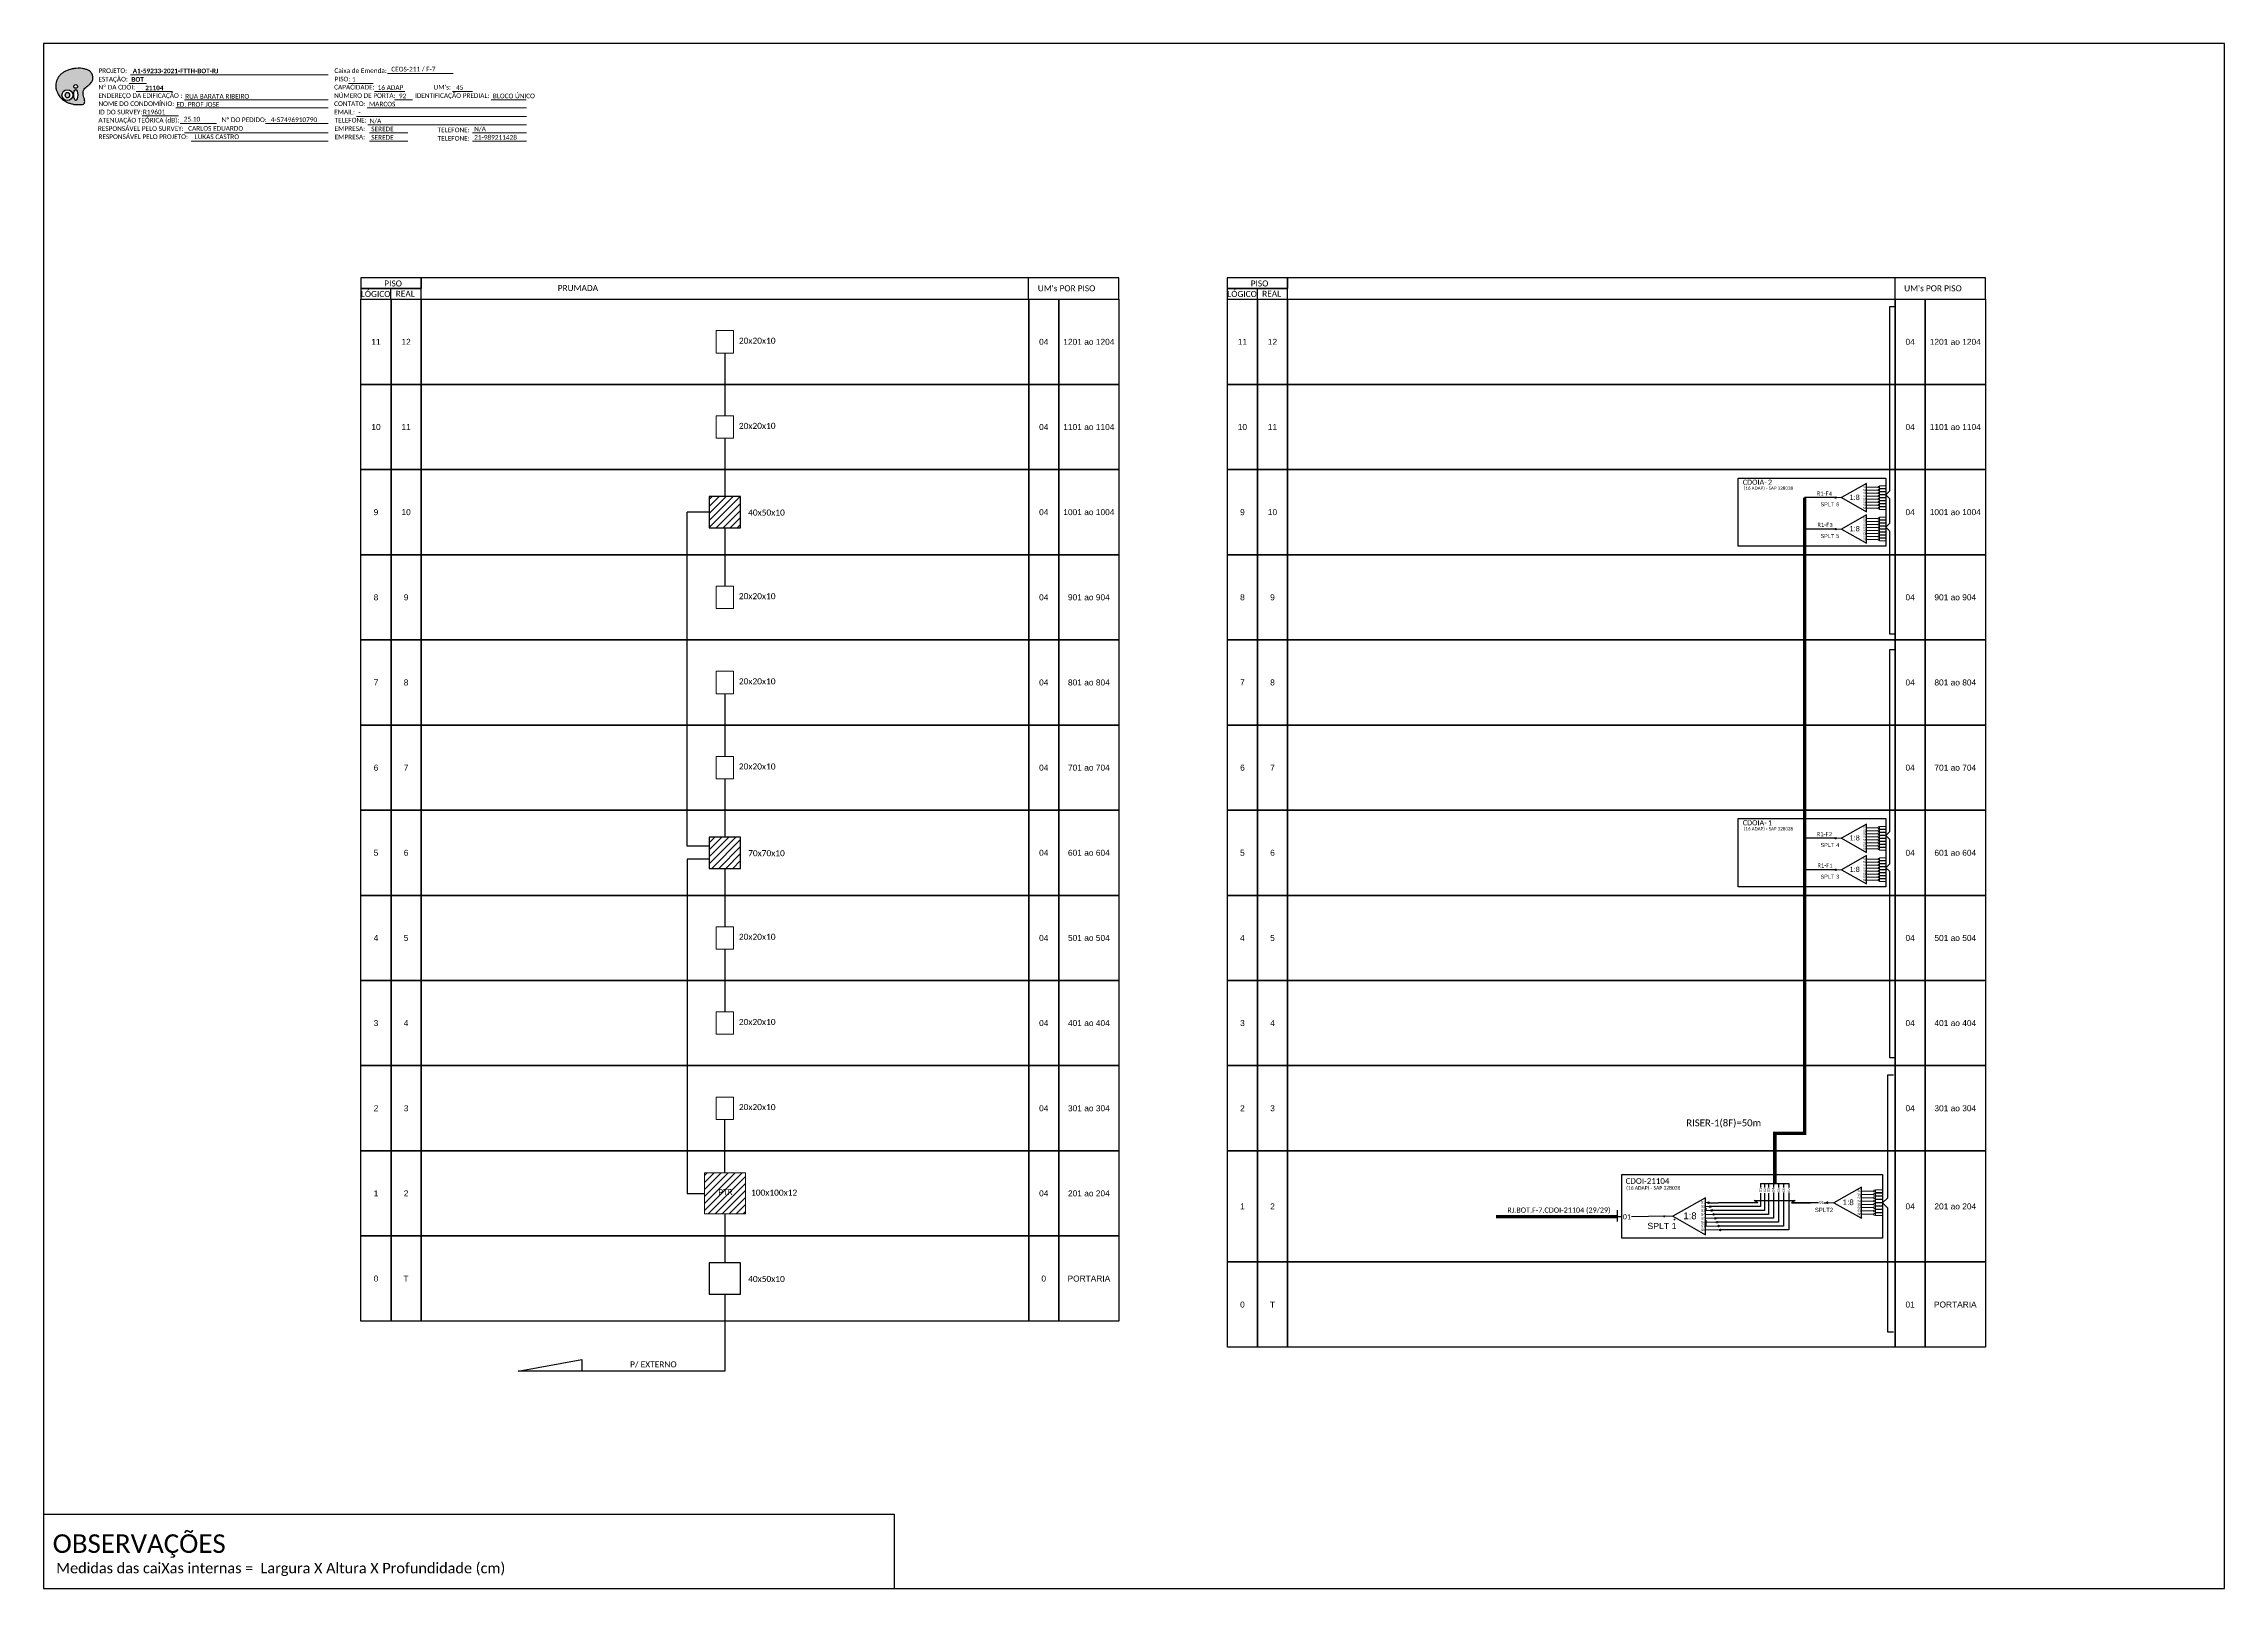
# Model space of a CAD drawing. Extents: x -89 to 2622484776, y -1852823961 to 1299.
# Drawn here: x 844 to 1682, y 705 to 1299 of the extents above; entities that cross this region are included whole.
import ezdxf
from ezdxf.enums import TextEntityAlignment as Align

# ---------------------------------------------------------------- set-up
doc = ezdxf.new("R2010")
doc.units = 0
doc.styles.add('ARIAL', font='arial.ttf')
doc.styles.get("Standard").update_dxf_attribs({"font": 'arial.ttf'})
doc.styles.add('WMF-Calibri0', font='calibri.ttf')
doc.styles.add('WMF-Calibri1', font='calibrib.ttf')
doc.linetypes.add('RESERVA', pattern='A,0.5,-0.15,["RESERVA",Standard,S=0.18,R=0,X=0,Y=-0.1],-1.3', length=1.95)

# ---------------------------------------------------------------- blocks, each defined once
blk = doc.blocks.new('SPLT_1-8_SC-APC')
at = {"color": 1, "lineweight": 0}
blk.add_lwpolyline([(-17.04, -7.55), (-19.26, -7.55)], dxfattribs=at)
at = {"color": 1}
blk.add_lwpolyline([(-7.37, -2.1), (-17.04, -7.55), (-7.37, -13), (-7.37, -2.1)], dxfattribs=at)
at = {"color": 3, "lineweight": 0}
for points in [[(-2.99, -3.51), (-7.37, -3.51)], [(-7.37, -4.66), (-2.99, -4.66)], [(-7.37, -5.82), (-2.99, -5.82)], [(-7.37, -6.97), (-2.99, -6.97)], [(-2.41, -3.02), (-2.41, -4)], [(-2.41, -3.02), (0, -3.02)], [(-2.41, -4), (0, -4)], [(-2.41, -4.17), (-2.41, -5.16)], [(-2.41, -4.17), (0, -4.17)], [(-2.41, -5.16), (0, -5.16)], [(-2.41, -5.32), (-2.41, -6.31)], [(-2.41, -5.32), (0, -5.32)], [(-2.41, -6.31), (0, -6.31)], [(-2.41, -6.48), (-2.41, -7.46)], [(-2.41, -6.48), (0, -6.48)], [(-2.41, -7.46), (0, -7.46)], [(-7.37, -8.12), (-2.99, -8.12)], [(-7.37, -9.28), (-2.99, -9.28)], [(-7.37, -10.43), (-2.99, -10.43)], [(-7.37, -11.58), (-2.99, -11.58)], [(-2.41, -7.63), (-2.41, -8.62)], [(-2.41, -7.63), (0, -7.63)], [(-2.41, -8.62), (0, -8.62)], [(-2.41, -8.78), (-2.41, -9.77)], [(-2.41, -8.78), (0, -8.78)], [(-2.41, -9.77), (0, -9.77)], [(-2.41, -9.94), (-2.41, -10.92)], [(-2.41, -9.94), (0, -9.94)], [(-2.41, -10.92), (0, -10.92)], [(-2.41, -11.09), (-2.41, -12.08)], [(-2.41, -11.09), (0, -11.09)], [(-2.41, -12.08), (0, -12.08)]]:
    blk.add_lwpolyline(points, dxfattribs=at)
for points in [[(-2.99, -3.22), (-2.41, -3.22), (-2.41, -3.8), (-2.99, -3.8)], [(-2.99, -4.38), (-2.41, -4.38), (-2.41, -4.95), (-2.99, -4.95)], [(-2.99, -5.53), (-2.41, -5.53), (-2.41, -6.1), (-2.99, -6.1)], [(-2.99, -6.68), (-2.41, -6.68), (-2.41, -7.26), (-2.99, -7.26)], [(-2.99, -7.84), (-2.41, -7.84), (-2.41, -8.41), (-2.99, -8.41)], [(-2.99, -8.99), (-2.41, -8.99), (-2.41, -9.56), (-2.99, -9.56)], [(-2.99, -10.14), (-2.41, -10.14), (-2.41, -10.72), (-2.99, -10.72)], [(-2.99, -11.3), (-2.41, -11.3), (-2.41, -11.87), (-2.99, -11.87)]]:
    blk.add_lwpolyline(points, close=True, dxfattribs=at)
at = {"color": 1, "style": 'ARIAL'}
for s, height, p in [('1:8', 2, (-13.91, -8.4)), ('S1', 0.75, (-8.74, -3.78)), ('S2', 0.75, (-8.74, -4.97)), ('S3', 0.75, (-8.74, -6.18)), ('S4', 0.75, (-8.74, -7.36)), ('S5', 0.75, (-8.74, -8.57)), ('S6', 0.75, (-8.74, -9.69)), ('S7', 0.75, (-8.74, -10.78)), ('S8', 0.75, (-8.74, -11.9))]:
    blk.add_text(s, height=height, dxfattribs=at).set_placement(p)
blk = doc.blocks.new('SPLT_1-8_DIV_DIR')
h = blk.add_hatch(color=3)
h.dxf.hatch_style = 1
edge = h.paths.add_edge_path()
edge.add_arc((12.77, 4.04), 0.242, 0, 360)
h = blk.add_hatch(color=3)
h.dxf.hatch_style = 1
edge = h.paths.add_edge_path()
edge.add_arc((13.27, 2.88), 0.242, 0, 360)
h = blk.add_hatch(color=3)
h.dxf.hatch_style = 1
edge = h.paths.add_edge_path()
edge.add_arc((13.77, 1.73), 0.242, 0, 360)
h = blk.add_hatch(color=3)
h.dxf.hatch_style = 1
edge = h.paths.add_edge_path()
edge.add_arc((14.27, 0.58), 0.242, 0, 360)
h = blk.add_hatch(color=3)
h.dxf.hatch_style = 1
edge = h.paths.add_edge_path()
edge.add_arc((14.77, -0.58), 0.242, 0, 360)
h = blk.add_hatch(color=3)
h.dxf.hatch_style = 1
edge = h.paths.add_edge_path()
edge.add_arc((15.27, -1.73), 0.242, 0, 360)
h = blk.add_hatch(color=3)
h.dxf.hatch_style = 1
edge = h.paths.add_edge_path()
edge.add_arc((15.77, -2.88), 0.242, 0, 360)
h = blk.add_hatch(color=3)
h.dxf.hatch_style = 1
edge = h.paths.add_edge_path()
edge.add_arc((16.27, -4.04), 0.242, 0, 360)
at = {"color": 1, "lineweight": 0}
blk.add_lwpolyline([(2.22, 0), (0, 0)], dxfattribs=at)
at = {"color": 1}
blk.add_lwpolyline([(11.89, 5.45), (2.22, 0), (11.89, -5.45), (11.89, 5.45)], dxfattribs=at)
at = {"color": 7, "lineweight": 0}
for points in [[(12.77, 4.04), (11.89, 4.04)], [(11.89, 2.88), (13.27, 2.88)], [(11.89, 1.73), (13.77, 1.73)], [(11.89, 0.58), (14.27, 0.58)], [(11.89, -0.58), (14.77, -0.58)], [(11.89, -1.73), (15.27, -1.73)], [(11.89, -2.88), (15.77, -2.88)], [(11.89, -4.04), (16.27, -4.04)]]:
    blk.add_lwpolyline(points, dxfattribs=at)
at = {"color": 3}
for centre in [(12.77, 4.04), (13.27, 2.88), (13.77, 1.73), (14.27, 0.58), (14.77, -0.58), (15.27, -1.73), (15.77, -2.88), (16.27, -4.04)]:
    blk.add_circle(centre, 0.242, dxfattribs=at)
at = {"color": 1, "style": 'ARIAL'}
for s, height, p in [('1:8', 2, (5.35, -0.85)), ('S1', 0.75, (10.52, 3.77)), ('S2', 0.75, (10.52, 2.58)), ('S3', 0.75, (10.52, 1.37)), ('S4', 0.75, (10.52, 0.19)), ('S5', 0.75, (10.52, -1.02)), ('S6', 0.75, (10.52, -2.14)), ('S7', 0.75, (10.52, -3.24)), ('S8', 0.75, (10.52, -4.36))]:
    blk.add_text(s, height=height, dxfattribs=at).set_placement(p)
blk = doc.blocks.new('OI')
h = blk.add_hatch(color=40)
edge = h.paths.add_edge_path()
edge.add_spline(control_points=[(4.35, -0.67), (3.92, -0.99), (3.26, -1.5), (2.81, -2.59), (2.9, -3.5), (3.06, -4.27), (3.31, -4.85), (3.37, -5.39), (3.4, -5.88), (3.2, -6.4), (2.54, -6.61), (1.65, -6.63), (0.55, -6.67), (-0.56, -6.42), (-1.61, -6.14), (-2.77, -5.61), (-3.92, -4.77), (-4.89, -3.7), (-5.34, -2.65), (-5.6, -1.94), (-5.85, -0.96), (-5.71, 0.47), (-5.1, 2.02), (-4.14, 3.02), (-3.3, 3.61), (-2.37, 4.16), (-1.36, 4.44), (-0.56, 4.7), (0.79, 4.85), (2.24, 4.97), (3.79, 4.57), (4.67, 4.21), (5.44, 3.65), (5.76, 2.99), (6.03, 2.21), (6.01, 1.46), (5.72, 0.64), (5.31, 0.08), (4.88, -0.38), (4.51, -0.55), (4.35, -0.67)], knot_values=[0, 0, 0, 0, 1.60434, 2.417191, 3.427595, 4.282808, 4.776746, 5.304182, 5.888771, 6.258406, 6.858137, 7.79129, 8.986195, 10.124242, 11.187857, 12.242908, 13.953784, 15.414161, 16.515391, 17.349188, 17.675853, 19.552021, 21.515531, 22.568638, 23.63245, 24.621084, 25.782718, 26.745347, 27.142653, 29.870543, 31.004649, 31.921532, 32.709589, 33.801391, 34.042471, 35.192333, 35.971461, 36.628871, 37.254359, 37.836911, 37.836911, 37.836911, 37.836911], degree=3, periodic=0)
h.paths.add_polyline_path([(1.13, -0.87, -1), (-0.04, -0.87, -1)], flags=16)
edge = h.paths.add_edge_path(flags=16)
edge.add_ellipse((0.56, -3.59), major_axis=(-0.02, 1.71), ratio=0.361305, start_angle=0, end_angle=360)
h.paths.add_polyline_path([(-0.36, -3.62, -1), (-3.8, -3.62, -1)], flags=16)
edge = h.paths.add_edge_path(flags=0)
edge.add_ellipse((-2.08, -3.62), major_axis=(0, 0.885), ratio=0.758294, start_angle=0, end_angle=360)
at = {"color": 40}
for centre, radius in [((-2.08, -3.62), 1.72), ((0.54, -0.87), 0.587)]:
    blk.add_circle(centre, radius, dxfattribs=at)
blk.add_ellipse((-2.08, -3.62), major_axis=(0, 0.885), ratio=0.758294, start_param=-3.141592653589792, end_param=3.141592653589792, dxfattribs=at)
blk.add_ellipse((0.56, -3.59), major_axis=(-0.02, 1.71), ratio=0.361305, dxfattribs=at)
at = {"color": 40, "start_tangent": (-0.800898, -0.598801), "end_tangent": (-0.800898, -0.598801)}
blk.add_spline([(4.35, -0.67), (3.2, -1.78), (2.9, -2.54), (2.92, -3.55), (3.12, -4.38), (3.28, -4.85), (3.37, -5.37), (3.35, -5.95), (3.2, -6.29), (2.66, -6.55), (1.73, -6.63), (0.54, -6.62), (-0.58, -6.41), (-1.6, -6.11), (-2.56, -5.67), (-3.95, -4.67), (-4.89, -3.56), (-5.37, -2.56), (-5.64, -1.78), (-5.72, -1.46), (-5.63, 0.42), (-4.84, 2.22), (-4.13, 2.99), (-3.27, 3.62), (-2.4, 4.09), (-1.3, 4.47), (-0.37, 4.72), (0.02, 4.77), (2.75, 4.8), (3.85, 4.53), (4.69, 4.16), (5.31, 3.68), (5.85, 2.73), (5.93, 2.5), (5.94, 1.35), (5.67, 0.62), (5.29, 0.08), (4.84, -0.36), (4.35, -0.67)], degree=3, dxfattribs=at)
blk = doc.blocks.new('CARIMBO')
at = {"color": 7, "lineweight": 0}
for points in [[(134.48, -16.3), (159.61, -16.3)], [(35.15, -20.06), (41.7, -20.06)], [(35.66, -16.79), (111.64, -16.79)], [(37.81, -23.14), (51.75, -23.14)], [(119.43, -20.02), (128.92, -20.02)], [(129.48, -23.14), (141.1, -23.14)], [(159.42, -23.14), (167.09, -23.14)], [(40.13, -32.55), (54.07, -32.55)], [(52.97, -29.48), (111.64, -29.48)], [(56.38, -26.37), (111.64, -26.37)], [(122.56, -32.72), (187.83, -32.72)], [(126.6, -29.48), (187.83, -29.48)], [(137.07, -26.37), (144.01, -26.37)], [(174.24, -26.37), (187.8, -26.37)], [(54.67, -35.52), (68.61, -35.52)], [(56.38, -39.07), (111.64, -39.07)], [(126.84, -35.96), (187.83, -35.96)], [(127.45, -39.07), (142.25, -39.07)], [(167.06, -39.07), (187.83, -39.07)], [(58.87, -42.31), (111.64, -42.31)], [(127.45, -42.31), (142.25, -42.31)], [(167.06, -42.31), (187.83, -42.31)]]:
    blk.add_lwpolyline(points, dxfattribs=at)
at = {"color": 7, "xscale": 1.213923925163967, "yscale": 1.213923925163967, "zscale": 1.213923925163967, "rotation": 0.1532896023949059}
blk.add_blockref('OI', (13.86, -20.16), dxfattribs=at)
at = {"color": 7, "lineweight": 0, "style": 'WMF-Calibri0'}
for s, height, p in [('PROJETO:', 1.793, (23.26, -16.04)), ('Caixa de Emenda:', 1.7927, (114.02, -16.04)), ('ESTAÇÃO:', 1.793, (23.26, -19.32)), ('ENDEREÇO DA EDIFICAÇÃO :', 1.7927, (23.26, -25.63)), ('Nº DA CDOI:', 1.7927, (23.26, -22.39)), ('CAPACIDADE:', 1.7927, (113.91, -22.39)), ('NÚMERO DE PORTA:', 1.7927, (113.91, -25.63)), ('PISO:', 1.793, (114.09, -19.28)), ('IDENTIFICAÇÃO PREDIAL:', 1.7927, (144.99, -25.63)), ("UM's:", 1.793, (152.15, -22.39)), ('ATENUAÇÃO TEÓRICA (dB):', 1.7927, (23.26, -35.09)), ('NOME DO CONDOMÍNIO:', 1.7927, (23.26, -28.74)), ('ID DO SURVEY:', 1.7927, (23.26, -31.97)), ('CONTATO:', 1.793, (113.91, -28.74)), ('EMAIL:', 1.793, (113.91, -31.97)), ('TELEFONE:', 1.793, (114.09, -35.09)), ('RESPONSÁVEL PELO SURVEY:', 1.7927, (23.02, -38.32)), ('RESPONSÁVEL PELO PROJETO:', 1.7927, (23.26, -41.44)), ('EMPRESA:', 1.793, (114.09, -38.32)), ('EMPRESA:', 1.793, (114.09, -41.56)), ('TELEFONE:', 1.793, (153.7, -38.83)), ('TELEFONE:', 1.793, (153.7, -42.06))]:
    blk.add_text(s, height=height, dxfattribs=at).set_placement(p)
at = {"color": 7, "lineweight": 0, "flags": 8}
for tag, p, style in [('PROJ', (36.46, -16.13), 'WMF-Calibri1'), ('CEOS-XX', (135.87, -15.46), 'WMF-Calibri0'), ('EST', (35.94, -19.41), 'WMF-Calibri1'), ('LOGRADOURO', (56.65, -25.91), 'WMF-Calibri0'), ('PISO_PTR', (120.78, -19.42), 'WMF-Calibri0'), ('CAPAC.', (130.66, -22.52), 'WMF-Calibri0'), ('N°', (138.85, -25.77), 'WMF-Calibri0'), ("UC'S", (160.78, -22.54), 'WMF-Calibri0'), ('N°PREDIO', (174.94, -25.77), 'WMF-Calibri0'), ('_ID_', (40.39, -31.94), 'WMF-Calibri0'), ('NOME_DO_COND.', (53.23, -29.02), 'WMF-Calibri0'), ('O_POTEN', (56.06, -34.68), 'WMF-Calibri0'), ('EMAIL', (123.26, -32.12), 'WMF-Calibri0'), ('NOME_DO_CONTATO', (127.3, -28.89), 'WMF-Calibri0'), ('RES_SURVEY', (57.78, -38.23), 'WMF-Calibri0'), ('RES_PROJ', (60.27, -41.47), 'WMF-Calibri0'), ('TELEFONE', (127.55, -35.36), 'WMF-Calibri0'), ('EMP_RESP_SURVEY', (128.16, -38.47), 'WMF-Calibri0'), ('EMP_RESP_PROJ', (128.16, -41.71), 'WMF-Calibri0'), ('CONT_RESP_SURVEY', (167.76, -38.47), 'WMF-Calibri0'), ('CONT_RESP_PROJ', (167.76, -41.71), 'WMF-Calibri0')]:
    blk.add_attdef(tag, p, '', height=1.79, dxfattribs=dict(at, style=style))
at = {"color": 7, "lineweight": 0, "style": 'WMF-Calibri1', "flags": 8}
blk.add_attdef("N° CDO'S", text='', height=1.79, dxfattribs=at).set_placement((44.78, -22.68), align=Align.CENTER)

msp = doc.modelspace()

# ---------------------------------------------------------------- hatches: boundary and pattern name
h = msp.add_hatch()
h.set_pattern_fill('ANSI31', color=1, scale=0.6)
h.paths.add_polyline_path([(1099.47, 1112.86), (1111.47, 1112.86), (1111.47, 1124.86), (1099.47, 1124.86)])
h = msp.add_hatch(color=3)
h.dxf.hatch_style = 1
edge = h.paths.add_edge_path()
edge.add_arc((1532.61, 1124.45), 0.256, 0, 360)
h = msp.add_hatch(color=3)
h.dxf.hatch_style = 1
edge = h.paths.add_edge_path()
edge.add_arc((1532.61, 1112.35), 0.256, 0, 360)
h = msp.add_hatch()
h.set_pattern_fill('ANSI31', color=1, scale=0.6)
h.paths.add_polyline_path([(1099.47, 981.88), (1111.47, 981.88), (1111.47, 993.88), (1099.47, 993.88)])
h = msp.add_hatch(color=3)
h.dxf.hatch_style = 1
edge = h.paths.add_edge_path()
edge.add_arc((1532.61, 993.47), 0.256, 0, 360)
h = msp.add_hatch(color=3)
h.dxf.hatch_style = 1
edge = h.paths.add_edge_path()
edge.add_arc((1532.61, 981.38), 0.256, 0, 360)
h = msp.add_hatch()
h.set_pattern_fill('ANSI31', color=1, scale=0.6)
h.set_pattern_definition([(45, (275.6512, 3536.0693), (-1.3470384, 1.3470384), [])])
h.paths.add_polyline_path([(1113.38, 864.81), (1097.57, 864.81), (1097.57, 849.01), (1113.38, 849.01)])
h.paths.add_polyline_path([(1102.31, 855.64), (1109.11, 855.64), (1109.11, 859.11), (1102.31, 859.11)], flags=24)
h = msp.add_hatch(color=3)
h.dxf.hatch_style = 1
edge = h.paths.add_edge_path()
edge.add_arc((1466.69, 848.07), 0.41, 0, 360)
h = msp.add_hatch(color=3)
h.dxf.hatch_style = 1
edge = h.paths.add_edge_path()
edge.add_arc((1529.41, 853.33), 0.282, 0, 360)

# ---------------------------------------------------------------- linework, layer by layer
at = {"color": 3}
msp.add_line((1483.7, 853.33), (1487.44, 853.33), dxfattribs=at)
at = {"color": 3, "ltscale": 0.5}
for p, q in [((1105.47, 818.17), (1105.47, 788.5)), ((1105.47, 788.5), (1026, 788.5))]:
    msp.add_line(p, q, dxfattribs=at)
for points in [[(843.5, 705.02), (1682.06, 705.02), (1682.06, 1299.02), (843.5, 1299.02), (843.5, 705.02)], [(988.63, 1200.72), (1257, 1200.72), (1257, 1208.94), (988.63, 1208.94), (988.63, 1208.94), (988.63, 1204.83)], [(1222.25, 1200.72), (1222.25, 1208.94)], [(1321.79, 1200.72), (1590.16, 1200.72), (1590.16, 1208.94), (1321.79, 1208.94), (1321.79, 1208.94), (1321.79, 1204.83)], [(1555.41, 1200.72), (1555.41, 1208.94)], [(977.06, 1200.72), (977.06, 1204.83)], [(1310.22, 1200.72), (1310.22, 1204.83)], [(1482.62, 851.27), (1482.62, 850.37)]]:
    msp.add_lwpolyline(points)
at = {"color": 7, "lineweight": 0}
msp.add_lwpolyline([(928.81, 1268.26), (952.96, 1268.26)], dxfattribs=at)
for points in [[(965.49, 1204.83), (988.63, 1204.83), (988.63, 1208.94), (965.49, 1208.94)], [(1298.64, 1204.83), (1321.79, 1204.83), (1321.79, 1208.94), (1298.64, 1208.94)], [(965.49, 1200.72), (988.63, 1200.72), (988.63, 1204.83), (965.49, 1204.83)], [(965.52, 1200.72), (977.09, 1200.72), (977.09, 1167.97), (965.52, 1167.97)], [(977.09, 1200.72), (988.67, 1200.72), (988.67, 1167.97), (977.09, 1167.97)], [(988.67, 1200.72), (1222.28, 1200.72), (1222.28, 1167.97), (988.67, 1167.97)], [(1222.28, 1200.72), (1233.85, 1200.72), (1233.85, 1167.97), (1222.28, 1167.97)], [(1233.85, 1200.72), (1257, 1200.72), (1257, 1167.97), (1233.85, 1167.97)], [(1298.64, 1200.72), (1321.79, 1200.72), (1321.79, 1204.83), (1298.64, 1204.83)], [(1298.68, 1200.72), (1310.25, 1200.72), (1310.25, 1167.97), (1298.68, 1167.97)], [(1310.25, 1200.72), (1321.83, 1200.72), (1321.83, 1167.97), (1310.25, 1167.97)], [(1321.83, 1200.72), (1555.44, 1200.72), (1555.44, 1167.97), (1321.83, 1167.97)], [(1555.44, 1200.72), (1567.01, 1200.72), (1567.01, 1167.97), (1555.44, 1167.97)], [(1567.01, 1200.72), (1590.16, 1200.72), (1590.16, 1167.97), (1567.01, 1167.97)], [(965.52, 1167.97), (977.09, 1167.97), (977.09, 1135.23), (965.52, 1135.23)], [(977.09, 1167.97), (988.67, 1167.97), (988.67, 1135.23), (977.09, 1135.23)], [(988.67, 1167.97), (1222.28, 1167.97), (1222.28, 1135.23), (988.67, 1135.23)], [(1222.28, 1167.97), (1233.85, 1167.97), (1233.85, 1135.23), (1222.28, 1135.23)], [(1233.85, 1167.97), (1257, 1167.97), (1257, 1135.23), (1233.85, 1135.23)], [(1298.68, 1167.97), (1310.25, 1167.97), (1310.25, 1135.23), (1298.68, 1135.23)], [(1310.25, 1167.97), (1321.83, 1167.97), (1321.83, 1135.23), (1310.25, 1135.23)], [(1321.83, 1167.97), (1555.44, 1167.97), (1555.44, 1135.23), (1321.83, 1135.23)], [(1555.44, 1167.97), (1567.01, 1167.97), (1567.01, 1135.23), (1555.44, 1135.23)], [(1567.01, 1167.97), (1590.16, 1167.97), (1590.16, 1135.23), (1567.01, 1135.23)], [(965.52, 1135.23), (977.09, 1135.23), (977.09, 1102.49), (965.52, 1102.49)], [(977.09, 1135.23), (988.67, 1135.23), (988.67, 1102.49), (977.09, 1102.49)], [(988.67, 1135.23), (1222.28, 1135.23), (1222.28, 1102.49), (988.67, 1102.49)], [(1222.28, 1135.23), (1233.85, 1135.23), (1233.85, 1102.49), (1222.28, 1102.49)], [(1233.85, 1135.23), (1257, 1135.23), (1257, 1102.49), (1233.85, 1102.49)], [(1298.68, 1135.23), (1310.25, 1135.23), (1310.25, 1102.49), (1298.68, 1102.49)], [(1310.25, 1135.23), (1321.83, 1135.23), (1321.83, 1102.49), (1310.25, 1102.49)], [(1321.83, 1135.23), (1555.44, 1135.23), (1555.44, 1102.49), (1321.83, 1102.49)], [(1555.44, 1135.23), (1567.01, 1135.23), (1567.01, 1102.49), (1555.44, 1102.49)], [(1567.01, 1135.23), (1590.16, 1135.23), (1590.16, 1102.49), (1567.01, 1102.49)], [(965.52, 1102.49), (977.09, 1102.49), (977.09, 1069.74), (965.52, 1069.74)], [(977.09, 1102.49), (988.67, 1102.49), (988.67, 1069.74), (977.09, 1069.74)], [(988.67, 1102.49), (1222.28, 1102.49), (1222.28, 1069.74), (988.67, 1069.74)], [(1222.28, 1102.49), (1233.85, 1102.49), (1233.85, 1069.74), (1222.28, 1069.74)], [(1233.85, 1102.49), (1257, 1102.49), (1257, 1069.74), (1233.85, 1069.74)], [(1298.68, 1102.49), (1310.25, 1102.49), (1310.25, 1069.74), (1298.68, 1069.74)], [(1310.25, 1102.49), (1321.83, 1102.49), (1321.83, 1069.74), (1310.25, 1069.74)], [(1321.83, 1102.49), (1555.44, 1102.49), (1555.44, 1069.74), (1321.83, 1069.74)], [(1555.44, 1102.49), (1567.01, 1102.49), (1567.01, 1069.74), (1555.44, 1069.74)], [(1567.01, 1102.49), (1590.16, 1102.49), (1590.16, 1069.74), (1567.01, 1069.74)], [(965.52, 1069.74), (977.09, 1069.74), (977.09, 1037), (965.52, 1037)], [(977.09, 1069.74), (988.67, 1069.74), (988.67, 1037), (977.09, 1037)], [(988.67, 1069.74), (1222.28, 1069.74), (1222.28, 1037), (988.67, 1037)], [(1222.28, 1069.74), (1233.85, 1069.74), (1233.85, 1037), (1222.28, 1037)], [(1233.85, 1069.74), (1257, 1069.74), (1257, 1037), (1233.85, 1037)], [(1298.68, 1069.74), (1310.25, 1069.74), (1310.25, 1037), (1298.68, 1037)], [(1310.25, 1069.74), (1321.83, 1069.74), (1321.83, 1037), (1310.25, 1037)], [(1321.83, 1069.74), (1555.44, 1069.74), (1555.44, 1037), (1321.83, 1037)], [(1555.44, 1069.74), (1567.01, 1069.74), (1567.01, 1037), (1555.44, 1037)], [(1567.01, 1069.74), (1590.16, 1069.74), (1590.16, 1037), (1567.01, 1037)], [(965.52, 1037), (977.09, 1037), (977.09, 1004.26), (965.52, 1004.26)], [(977.09, 1037), (988.67, 1037), (988.67, 1004.26), (977.09, 1004.26)], [(988.67, 1037), (1222.28, 1037), (1222.28, 1004.26), (988.67, 1004.26)], [(1222.28, 1037), (1233.85, 1037), (1233.85, 1004.26), (1222.28, 1004.26)], [(1233.85, 1037), (1257, 1037), (1257, 1004.26), (1233.85, 1004.26)], [(1298.68, 1037), (1310.25, 1037), (1310.25, 1004.26), (1298.68, 1004.26)], [(1310.25, 1037), (1321.83, 1037), (1321.83, 1004.26), (1310.25, 1004.26)], [(1321.83, 1037), (1555.44, 1037), (1555.44, 1004.26), (1321.83, 1004.26)], [(1555.44, 1037), (1567.01, 1037), (1567.01, 1004.26), (1555.44, 1004.26)], [(1567.01, 1037), (1590.16, 1037), (1590.16, 1004.26), (1567.01, 1004.26)], [(965.52, 1004.26), (977.09, 1004.26), (977.09, 971.51), (965.52, 971.51)], [(977.09, 1004.26), (988.67, 1004.26), (988.67, 971.51), (977.09, 971.51)], [(988.67, 1004.26), (1222.28, 1004.26), (1222.28, 971.51), (988.67, 971.51)], [(1222.28, 1004.26), (1233.85, 1004.26), (1233.85, 971.51), (1222.28, 971.51)], [(1233.85, 1004.26), (1257, 1004.26), (1257, 971.51), (1233.85, 971.51)], [(1298.68, 1004.26), (1310.25, 1004.26), (1310.25, 971.51), (1298.68, 971.51)], [(1310.25, 1004.26), (1321.83, 1004.26), (1321.83, 971.51), (1310.25, 971.51)], [(1321.83, 1004.26), (1555.44, 1004.26), (1555.44, 971.51), (1321.83, 971.51)], [(1555.44, 1004.26), (1567.01, 1004.26), (1567.01, 971.51), (1555.44, 971.51)], [(1567.01, 1004.26), (1590.16, 1004.26), (1590.16, 971.51), (1567.01, 971.51)], [(965.52, 971.51), (977.09, 971.51), (977.09, 938.77), (965.52, 938.77)], [(977.09, 971.51), (988.67, 971.51), (988.67, 938.77), (977.09, 938.77)], [(988.67, 971.51), (1222.28, 971.51), (1222.28, 938.77), (988.67, 938.77)], [(1222.28, 971.51), (1233.85, 971.51), (1233.85, 938.77), (1222.28, 938.77)], [(1233.85, 971.51), (1257, 971.51), (1257, 938.77), (1233.85, 938.77)], [(1298.68, 971.51), (1310.25, 971.51), (1310.25, 938.77), (1298.68, 938.77)], [(1310.25, 971.51), (1321.83, 971.51), (1321.83, 938.77), (1310.25, 938.77)], [(1321.83, 971.51), (1555.44, 971.51), (1555.44, 938.77), (1321.83, 938.77)], [(1555.44, 971.51), (1567.01, 971.51), (1567.01, 938.77), (1555.44, 938.77)], [(1567.01, 971.51), (1590.16, 971.51), (1590.16, 938.77), (1567.01, 938.77)], [(965.52, 938.77), (977.09, 938.77), (977.09, 906.03), (965.52, 906.03)], [(977.09, 938.77), (988.67, 938.77), (988.67, 906.03), (977.09, 906.03)], [(988.67, 938.77), (1222.28, 938.77), (1222.28, 906.03), (988.67, 906.03)], [(1222.28, 938.77), (1233.85, 938.77), (1233.85, 906.03), (1222.28, 906.03)], [(1233.85, 938.77), (1257, 938.77), (1257, 906.03), (1233.85, 906.03)], [(1298.68, 938.77), (1310.25, 938.77), (1310.25, 906.03), (1298.68, 906.03)], [(1310.25, 938.77), (1321.83, 938.77), (1321.83, 906.03), (1310.25, 906.03)], [(1321.83, 938.77), (1555.44, 938.77), (1555.44, 906.03), (1321.83, 906.03)], [(1555.44, 938.77), (1567.01, 938.77), (1567.01, 906.03), (1555.44, 906.03)], [(1567.01, 938.77), (1590.16, 938.77), (1590.16, 906.03), (1567.01, 906.03)], [(965.52, 906.03), (977.09, 906.03), (977.09, 873.28), (965.52, 873.28)], [(977.09, 906.03), (988.67, 906.03), (988.67, 873.28), (977.09, 873.28)], [(988.67, 906.03), (1222.28, 906.03), (1222.28, 873.28), (988.67, 873.28)], [(1222.28, 906.03), (1233.85, 906.03), (1233.85, 873.28), (1222.28, 873.28)], [(1233.85, 906.03), (1257, 906.03), (1257, 873.28), (1233.85, 873.28)], [(1298.68, 906.03), (1310.25, 906.03), (1310.25, 873.28), (1298.68, 873.28)], [(1310.25, 906.03), (1321.83, 906.03), (1321.83, 873.28), (1310.25, 873.28)], [(1321.83, 906.03), (1555.44, 906.03), (1555.44, 873.28), (1321.83, 873.28)], [(1555.44, 906.03), (1567.01, 906.03), (1567.01, 873.28), (1555.44, 873.28)], [(1567.01, 906.03), (1590.16, 906.03), (1590.16, 873.28), (1567.01, 873.28)], [(965.52, 873.28), (977.09, 873.28), (977.09, 840.54), (965.52, 840.54)], [(977.09, 873.28), (988.67, 873.28), (988.67, 840.54), (977.09, 840.54)], [(988.67, 873.28), (1222.28, 873.28), (1222.28, 840.54), (988.67, 840.54)], [(1222.28, 873.28), (1233.85, 873.28), (1233.85, 840.54), (1222.28, 840.54)], [(1233.85, 873.28), (1257, 873.28), (1257, 840.54), (1233.85, 840.54)], [(1298.68, 873.28), (1310.25, 873.28), (1310.25, 830.54), (1298.68, 830.54)], [(1310.25, 873.28), (1321.83, 873.28), (1321.83, 830.54), (1310.25, 830.54)], [(1321.83, 873.28), (1555.44, 873.28), (1555.44, 830.54), (1321.83, 830.54)], [(1555.44, 873.28), (1567.01, 873.28), (1567.01, 830.54), (1555.44, 830.54)], [(1567.01, 873.28), (1590.16, 873.28), (1590.16, 830.54), (1567.01, 830.54)], [(965.52, 840.54), (977.09, 840.54), (977.09, 807.79), (965.52, 807.79)], [(977.09, 840.54), (988.67, 840.54), (988.67, 807.79), (977.09, 807.79)], [(988.67, 840.54), (1222.28, 840.54), (1222.28, 807.79), (988.67, 807.79)], [(1222.28, 840.54), (1233.85, 840.54), (1233.85, 807.79), (1222.28, 807.79)], [(1233.85, 840.54), (1257, 840.54), (1257, 807.79), (1233.85, 807.79)], [(1298.68, 830.54), (1310.25, 830.54), (1310.25, 797.79), (1298.68, 797.79)], [(1310.25, 830.54), (1321.83, 830.54), (1321.83, 797.79), (1310.25, 797.79)], [(1321.83, 830.54), (1555.44, 830.54), (1555.44, 797.79), (1321.83, 797.79)], [(1555.44, 830.54), (1567.01, 830.54), (1567.01, 797.79), (1555.44, 797.79)], [(1567.01, 830.54), (1590.16, 830.54), (1590.16, 797.79), (1567.01, 797.79)], [(1099.47, 818.17), (1111.47, 818.17), (1111.47, 830.17), (1099.47, 830.17)]]:
    msp.add_lwpolyline(points, close=True)
at = {"color": 3}
for points in [[(1555.09, 1072), (1553.44, 1072), (1553.44, 1105.94), (1553.44, 1105.94), (1553.44, 1111.6), (1551.87, 1113.11), (1553.44, 1114.62), (1553.44, 1118.35), (1553.44, 1118.35), (1553.44, 1124.01), (1551.87, 1125.52), (1553.44, 1127.02), (1553.44, 1198), (1555.09, 1198)], [(1555.09, 909), (1553.44, 909), (1553.44, 974.97), (1553.44, 974.97), (1553.44, 980.63), (1551.87, 982.13), (1553.44, 983.64), (1553.44, 987.37), (1553.44, 987.37), (1553.44, 993.03), (1551.87, 994.54), (1553.44, 996.05), (1553.44, 1066), (1555.09, 1066)], [(1554.85, 803.5), (1552.66, 803.5), (1552.66, 851.25), (1550.59, 853.24), (1552.67, 855.24), (1552.67, 902.5), (1554.85, 902.5)], [(1450.47, 847.94), (1448.69, 847.94)], [(1467.1, 848.09), (1454.09, 847.95)], [(1502.7, 853.33), (1487.44, 853.33)], [(1502.7, 853.33), (1501.28, 854.19), (1517.06, 854.19), (1515.67, 853.33)], [(1526.01, 853.33), (1515.67, 853.33), (1515.67, 853.33), (1522.91, 853.33)], [(1528.09, 853.33), (1529.41, 853.33)]]:
    msp.add_lwpolyline(points, dxfattribs=at)
at = {"color": 0, "lineweight": 0}
for points in [[(1102.16, 1188.66), (1108.79, 1188.66), (1108.79, 1180.04), (1102.16, 1180.04)], [(1102.16, 1155.91), (1108.79, 1155.91), (1108.79, 1147.29), (1102.16, 1147.29)], [(1102.16, 1090.43), (1108.79, 1090.43), (1108.79, 1081.81), (1102.16, 1081.81)], [(1102.16, 1057.68), (1108.79, 1057.68), (1108.79, 1049.06), (1102.16, 1049.06)], [(1102.16, 1024.94), (1108.79, 1024.94), (1108.79, 1016.32), (1102.16, 1016.32)], [(1102.16, 959.45), (1108.79, 959.45), (1108.79, 950.83), (1102.16, 950.83)], [(1102.16, 926.71), (1108.79, 926.71), (1108.79, 918.09), (1102.16, 918.09)], [(1102.16, 893.96), (1108.79, 893.96), (1108.79, 885.34), (1102.16, 885.34)]]:
    msp.add_lwpolyline(points, close=True, dxfattribs=at)
at = {"color": 3, "ltscale": 0.5}
for points in [[(1105.47, 1180.04), (1105.47, 1155.91)], [(1105.47, 1147.29), (1105.47, 1124.86)], [(1099.47, 1118.86), (1091, 1118.86)], [(1091, 990.38), (1091, 1118.86)], [(1105.47, 1112.86), (1105.47, 1090.43)], [(1105.47, 1049.06), (1105.47, 1024.94)], [(1105.47, 1016.32), (1105.47, 993.88)], [(1099.47, 990.38), (1091, 990.38)], [(1099.47, 985.38), (1091, 985.38)], [(1091, 985.38), (1091, 856.91), (1097.57, 856.91)], [(1105.47, 981.88), (1105.47, 959.45)], [(1105.47, 950.83), (1105.47, 926.71)], [(1105.47, 864.81), (1105.47, 885.34)], [(1105.47, 849.01), (1105.47, 830.17)], [(1026, 788.5), (1050.5, 793), (1050.5, 788.5)]]:
    msp.add_lwpolyline(points, dxfattribs=at)
at = {"color": 1}
for points in [[(1099.47, 1112.86), (1111.47, 1112.86), (1111.47, 1124.86), (1099.47, 1124.86)], [(1495.13, 1131.99), (1551.87, 1131.99), (1551.87, 1105.73), (1495.13, 1105.73)], [(1495.13, 1001.02), (1551.87, 1001.02), (1551.87, 974.75), (1495.13, 974.75)], [(1099.47, 981.88), (1111.47, 981.88), (1111.47, 993.88), (1099.47, 993.88)], [(1450.41, 864.16), (1550.59, 864.16), (1550.59, 839.66), (1450.41, 839.66)]]:
    msp.add_lwpolyline(points, close=True, dxfattribs=at)
for points in [[(1551.87, 1108.1), (1551.87, 1108.1), (1551.87, 1105.73), (1495.13, 1105.73), (1495.13, 1131.99), (1498.74, 1131.99)], [(1551.87, 977.13), (1551.87, 977.13), (1551.87, 974.75), (1495.13, 974.75), (1495.13, 1001.02), (1498.74, 1001.02)], [(1448.69, 846.08), (1448.69, 850.45)], [(1482.62, 846.62), (1482.62, 844.55)]]:
    msp.add_lwpolyline(points, dxfattribs=at)
at = {"color": 5, "const_width": 1.36}
msp.add_lwpolyline([(1520.66, 1124.45), (1520.66, 880), (1509.18, 880), (1509.18, 860.76)], dxfattribs=at)
at = {"color": 5}
for points in [[(1532.61, 1124.45), (1520.66, 1124.45)], [(1532.61, 1112.35), (1520.66, 1112.35)], [(1532.61, 993.47), (1520.66, 993.47)], [(1532.61, 981.38), (1520.66, 981.38)], [(1503.73, 857.05), (1503.71, 851.88), (1484.66, 851.88)], [(1505.26, 857.05), (1505.26, 850.34), (1485.31, 850.34)], [(1506.79, 857.05), (1506.79, 848.84), (1485.96, 848.84)], [(1508.71, 857.25), (1508.71, 847.38), (1486.61, 847.38)], [(1503.73, 860.76), (1503.73, 859.2)], [(1503.73, 860.76), (1514.62, 860.76)], [(1505.26, 860.76), (1505.26, 859.2)], [(1506.79, 860.76), (1506.79, 859.2)], [(1508.71, 860.76), (1508.71, 859.17)], [(1483.39, 853.38), (1483.38, 853.38)]]:
    msp.add_lwpolyline(points, dxfattribs=at)
at = {"color": 1, "lineweight": 0}
msp.add_lwpolyline([(1097.57, 864.81), (1113.38, 864.81), (1113.38, 849.01), (1097.57, 849.01)], close=True, dxfattribs=at)
at = {"color": 8, "linetype": 'RESERVA', "ltscale": 4}
for points in [[(1510.63, 857.25), (1510.62, 845.82), (1487.26, 845.82)], [(1512.54, 857.25), (1512.54, 844.32), (1487.91, 844.32)], [(1514.62, 857.25), (1514.62, 842.84), (1488.56, 842.84)], [(1510.63, 860.76), (1510.63, 859.18)], [(1512.54, 860.76), (1512.54, 859.17)], [(1514.62, 860.76), (1514.62, 859.17)]]:
    msp.add_lwpolyline(points, dxfattribs=at)
at = {"color": 1, "const_width": 1.36}
msp.add_lwpolyline([(1401.92, 847.95), (1448.69, 847.94)], dxfattribs=at)
at = {"color": 7}
msp.add_lwpolyline([(843.57, 733.5), (1170.53, 733.5), (1170.53, 705.02)], dxfattribs=at)
at = {"color": 3}
for centre, radius in [((1532.61, 1124.45), 0.256), ((1532.61, 1112.35), 0.256), ((1532.61, 993.47), 0.256), ((1532.61, 981.38), 0.256), ((1529.41, 853.33), 0.282)]:
    msp.add_circle(centre, radius, dxfattribs=at)
for p in [(965.52, 1167.97), (1298.68, 1167.97), (965.52, 1135.23), (1298.68, 1135.23), (1534.84, 1124.45), (965.52, 1102.49), (1298.68, 1102.49), (965.52, 1069.74), (1298.68, 1069.74), (965.52, 1037), (1298.68, 1037), (965.52, 1004.26), (1298.68, 1004.26), (1534.84, 993.47), (965.52, 971.51), (1298.68, 971.51), (965.52, 938.77), (1298.68, 938.77), (965.52, 906.03), (1298.68, 906.03), (965.52, 873.28), (1298.68, 873.28), (965.52, 840.54), (1470.66, 846.9), (1298.68, 830.54)]:
    msp.add_point(p)

# ---------------------------------------------------------------- block references
ref = msp.add_blockref('CARIMBO', (841.31, 1303.77))
ref.add_attrib('PROJ', 'A1-59233-2021-FTTH-BOT-RJ', (877.77, 1287.63), dxfattribs={"color": 7, "lineweight": 0, "height": 1.7927, "style": 'WMF-Calibri1'})
ref.add_attrib('EST', 'BOT', (877.25, 1284.35), dxfattribs={"color": 7, "lineweight": 0, "height": 1.793, "style": 'WMF-Calibri1'})
ref.add_attrib("N° CDO'S", '21104', dxfattribs={"color": 7, "lineweight": 0, "height": 1.793, "style": 'WMF-Calibri1'}).set_placement((886.09, 1281.09), align=Align.CENTER)
ref.add_attrib('LOGRADOURO', 'RUA BARATA RIBEIRO', (897.95, 1277.86), dxfattribs={"color": 7, "lineweight": 0, "height": 1.7927, "style": 'WMF-Calibri0'})
ref.add_attrib('NOME_DO_COND.', 'ED. PROF JOSE', (894.54, 1274.74), dxfattribs={"color": 7, "lineweight": 0, "height": 1.7927, "style": 'WMF-Calibri0'})
ref.add_attrib('_ID_', 'R19601', (881.7, 1271.83), dxfattribs={"color": 7, "lineweight": 0, "height": 1.793, "style": 'WMF-Calibri0'})
ref.add_attrib('O_POTEN', '25.10', (897.37, 1269.09), dxfattribs={"color": 7, "lineweight": 0, "height": 1.793, "style": 'WMF-Calibri0'})
ref.add_attrib('RES_SURVEY', 'CARLOS EDUARDO', (899.09, 1265.54), dxfattribs={"color": 7, "lineweight": 0, "height": 1.7927, "style": 'WMF-Calibri0'})
ref.add_attrib('RES_PROJ', 'LUKAS CASTRO', (901.58, 1262.3), dxfattribs={"color": 7, "lineweight": 0, "height": 1.7927, "style": 'WMF-Calibri0'})
ref.add_attrib('CEOS-XX', 'CEOS-211 / F-7', (977.18, 1288.31), dxfattribs={"color": 7, "lineweight": 0, "height": 1.7927, "style": 'WMF-Calibri0'})
ref.add_attrib('CAPAC.', '16 ADAP', (971.96, 1281.25), dxfattribs={"color": 7, "lineweight": 0, "height": 1.793, "style": 'WMF-Calibri0'})
ref.add_attrib("UC'S", '45', (1002.08, 1281.23), dxfattribs={"color": 7, "lineweight": 0, "height": 1.793, "style": 'WMF-Calibri0'})
ref.add_attrib('PISO_PTR', '1', (962.09, 1284.34), dxfattribs={"color": 7, "lineweight": 0, "height": 1.79, "style": 'WMF-Calibri0'})
ref.add_attrib('N°', '92', (980.15, 1278), dxfattribs={"color": 7, "lineweight": 0, "height": 1.793, "style": 'WMF-Calibri0'})
ref.add_attrib('N°PREDIO', 'BLOCO ÚNICO', (1016.25, 1278), dxfattribs={"color": 7, "lineweight": 0, "height": 1.7927, "style": 'WMF-Calibri0'})
ref.add_attrib('NOME_DO_CONTATO', 'MARCOS', (968.61, 1274.88), dxfattribs={"color": 7, "lineweight": 0, "height": 1.793, "style": 'WMF-Calibri0'})
ref.add_attrib('EMAIL', '-', (964.57, 1271.65), dxfattribs={"color": 7, "lineweight": 0, "height": 1.79, "style": 'WMF-Calibri0'})
ref.add_attrib('TELEFONE', 'N/A', (968.86, 1268.41), dxfattribs={"color": 7, "lineweight": 0, "height": 1.793, "style": 'WMF-Calibri0'})
ref.add_attrib('EMP_RESP_SURVEY', 'SEREDE', (969.46, 1265.3), dxfattribs={"color": 7, "lineweight": 0, "height": 1.793, "style": 'WMF-Calibri0'})
ref.add_attrib('EMP_RESP_PROJ', 'SEREDE', (969.46, 1262.06), dxfattribs={"color": 7, "lineweight": 0, "height": 1.793, "style": 'WMF-Calibri0'})
ref.add_attrib('CONT_RESP_SURVEY', 'N/A', (1009.07, 1265.3), dxfattribs={"color": 7, "lineweight": 0, "height": 1.793, "style": 'WMF-Calibri0'})
ref.add_attrib('CONT_RESP_PROJ', '21-989211428', (1009.07, 1262.06), dxfattribs={"color": 7, "lineweight": 0, "height": 1.7927, "style": 'WMF-Calibri0'})
for p in [(1551.87, 1131.99), (1551.87, 1119.9), (1551.87, 1001.02), (1551.87, 988.92)]:
    msp.add_blockref('SPLT_1-8_SC-APC', p, dxfattribs=at)
at = {"color": 3, "xscale": 1.1, "yscale": 1.1, "zscale": 1.1}
msp.add_blockref('SPLT_1-8_SC-APC', (1550.59, 861.63), dxfattribs=at)
at = {"xscale": 1.3, "yscale": 1.3, "zscale": 1.3}
msp.add_blockref('SPLT_1-8_DIV_DIR', (1467.1, 848.09), dxfattribs=at)

# ---------------------------------------------------------------- texts
at = {"color": 7, "lineweight": 0, "style": 'WMF-Calibri0'}
msp.add_text('Nº DO PEDIDO:', height=1.7927, dxfattribs=at).set_placement((911.94, 1268.84))
at = {"style": 'WMF-Calibri0'}
for s, height, p in [('     PISO', 2.3, (970.45, 1205.64)), ('     PISO', 2.3, (1303.61, 1205.64)), ('  LÓGICO', 2.3, (963.9, 1201.61)), ('    REAL', 2.3, (975.66, 1201.67)), ('PRUMADA', 2.3, (1041.19, 1203.9)), ("UM's POR PISO", 2.3, (1225.78, 1203.78)), ('  LÓGICO', 2.3, (1297.06, 1201.61)), ('    REAL', 2.3, (1308.82, 1201.67)), ("UM's POR PISO", 2.3, (1558.93, 1203.78)), ('20x20x10', 2.317, (1110.84, 1183.63)), ('20x20x10', 2.317, (1110.84, 1150.88)), ('40x50x10', 2.317, (1114.4, 1117.55)), ('20x20x10', 2.317, (1110.84, 1085.4)), ('20x20x10', 2.317, (1110.84, 1052.65)), ('20x20x10', 2.317, (1110.84, 1019.91)), ('70x70x10', 2.317, (1114.4, 986.57)), ('20x20x10', 2.317, (1110.84, 954.42)), ('20x20x10', 2.317, (1110.84, 921.68)), ('20x20x10', 2.317, (1110.84, 888.93)), ('PTR', 2.317, (1102.89, 856.23)), ('100x100x12', 2.317, (1115.51, 856.05)), ('01', 2, (1450.74, 846.91)), ('40x50x10', 2.317, (1114.4, 822.85)), ('P/ EXTERNO', 2.317, (1069, 790))]:
    msp.add_text(s, height=height, dxfattribs=at).set_placement(p)
at = {"style": 'ARIAL'}
for s, height, p in [('11', 2.3, (971.31, 1184.35)), ('12', 2.3, (982.88, 1184.35)), ('04', 2.3, (1228.07, 1184.35)), ('1201 ao 1204', 2.3, (1245.43, 1184.35)), ('11', 2.3, (1304.47, 1184.35)), ('12', 2.3, (1316.04, 1184.35)), ('04', 2.3, (1561.23, 1184.35)), ('1201 ao 1204', 2.3, (1578.59, 1184.35)), ('10', 2.3, (971.31, 1151.6)), ('11', 2.3, (982.88, 1151.6)), ('04', 2.3, (1228.07, 1151.6)), ('1101 ao 1104', 2.3, (1245.43, 1151.6)), ('10', 2.3, (1304.47, 1151.6)), ('11', 2.3, (1316.04, 1151.6)), ('04', 2.3, (1561.23, 1151.6)), ('1101 ao 1104', 2.3, (1578.59, 1151.6)), ('9', 2.3, (971.31, 1118.86)), ('10', 2.3, (982.88, 1118.86)), ('04', 2.3, (1228.07, 1118.86)), ('1001 ao 1004', 2.3, (1245.43, 1118.86)), ('9', 2.3, (1304.47, 1118.86)), ('10', 2.3, (1316.04, 1118.86)), ('04', 2.3, (1561.23, 1118.86)), ('1001 ao 1004', 2.3, (1578.59, 1118.86)), ('8', 2.3, (971.31, 1086.12)), ('9', 2.3, (982.88, 1086.12)), ('04', 2.3, (1228.07, 1086.12)), ('901 ao 904', 2.3, (1245.43, 1086.12)), ('8', 2.3, (1304.47, 1086.12)), ('9', 2.3, (1316.04, 1086.12)), ('04', 2.3, (1561.23, 1086.12)), ('901 ao 904', 2.3, (1578.59, 1086.12)), ('7', 2.3, (971.31, 1053.37)), ('8', 2.3, (982.88, 1053.37)), ('04', 2.3, (1228.07, 1053.37)), ('801 ao 804', 2.3, (1245.43, 1053.37)), ('7', 2.3, (1304.47, 1053.37)), ('8', 2.3, (1316.04, 1053.37)), ('04', 2.3, (1561.23, 1053.37)), ('801 ao 804', 2.3, (1578.59, 1053.37)), ('6', 2.3, (971.31, 1020.63)), ('7', 2.3, (982.88, 1020.63)), ('04', 2.3, (1228.07, 1020.63)), ('701 ao 704', 2.3, (1245.43, 1020.63)), ('6', 2.3, (1304.47, 1020.63)), ('7', 2.3, (1316.04, 1020.63)), ('04', 2.3, (1561.23, 1020.63)), ('701 ao 704', 2.3, (1578.59, 1020.63)), ('5', 2.3, (971.31, 987.88)), ('6', 2.3, (982.88, 987.88)), ('04', 2.3, (1228.07, 987.88)), ('601 ao 604', 2.3, (1245.43, 987.88)), ('5', 2.3, (1304.47, 987.88)), ('6', 2.3, (1316.04, 987.88)), ('04', 2.3, (1561.23, 987.88)), ('601 ao 604', 2.3, (1578.59, 987.88)), ('4', 2.3, (971.31, 955.14)), ('5', 2.3, (982.88, 955.14)), ('04', 2.3, (1228.07, 955.14)), ('501 ao 504', 2.3, (1245.43, 955.14)), ('4', 2.3, (1304.47, 955.14)), ('5', 2.3, (1316.04, 955.14)), ('04', 2.3, (1561.23, 955.14)), ('501 ao 504', 2.3, (1578.59, 955.14)), ('3', 2.3, (971.31, 922.4)), ('4', 2.3, (982.88, 922.4)), ('04', 2.3, (1228.07, 922.4)), ('401 ao 404', 2.3, (1245.43, 922.4)), ('3', 2.3, (1304.47, 922.4)), ('4', 2.3, (1316.04, 922.4)), ('04', 2.3, (1561.23, 922.4)), ('401 ao 404', 2.3, (1578.59, 922.4)), ('2', 2.3, (971.31, 889.65)), ('3', 2.3, (982.88, 889.65)), ('04', 2.3, (1228.07, 889.65)), ('301 ao 304', 2.3, (1245.43, 889.65)), ('2', 2.3, (1304.47, 889.65)), ('3', 2.3, (1316.04, 889.65)), ('04', 2.3, (1561.23, 889.65)), ('301 ao 304', 2.3, (1578.59, 889.65)), ('1', 2.3, (971.31, 856.91)), ('2', 2.3, (982.88, 856.91)), ('04', 2.3, (1228.07, 856.91)), ('201 ao 204', 2.3, (1245.43, 856.91)), ('1', 2.3, (1304.47, 851.91)), ('2', 2.3, (1316.04, 851.91)), ('01', 1.1, (1527.1, 853.48)), ('04', 2.3, (1561.23, 851.91)), ('201 ao 204', 2.3, (1578.59, 851.91)), ('0', 2.3, (971.31, 824.17)), ('T', 2.3, (982.88, 824.17)), ('0', 2.3, (1228.07, 824.17)), ('PORTARIA', 2.3, (1245.43, 824.17)), ('0', 2.3, (1304.47, 814.17)), ('T', 2.3, (1316.04, 814.17)), ('01', 2.3, (1561.23, 814.17)), ('PORTARIA', 2.3, (1578.59, 814.17))]:
    msp.add_text(s, height=height, dxfattribs=at).set_placement(p, align=Align.MIDDLE_CENTER)
at = {"color": 1, "style": 'WMF-Calibri0'}
for s, height, p in [('CDOIA-', 2, (1496.88, 1129.38)), ('2', 2, (1506.56, 1129.38)), ('CDOIA-', 2, (1496.88, 998.41)), ('1', 2, (1506.56, 998.41)), ('CDOI-21104', 2.2, (1451.84, 860.56)), ('RJ.BOT.F-7.CDOI-21104 (29/29)', 2, (1406.32, 849.48))]:
    msp.add_text(s, height=height, dxfattribs=at).set_placement(p)
for height, p in [(1.25, (1506.75, 1127.46)), (1.25, (1506.75, 996.48)), (1.375, (1462.47, 858.33))]:
    msp.add_text('(16 ADAP) - SAP 328028', height=height, dxfattribs=at).set_placement(p, align=Align.CENTER)
at = {"color": 5, "style": 'WMF-Calibri0'}
for s, height, p in [('R1-F', 1.6, (1525.3, 1125.23)), ('R1-F', 1.6, (1525.57, 1113.19)), ('R1-F', 1.6, (1525.3, 994.26)), ('R1-F', 1.6, (1525.57, 982.22)), ('RISER-1(8F)=50m', 2.6457, (1475.15, 882.7))]:
    msp.add_text(s, height=height, dxfattribs=at).set_placement(p)
at = {"color": 5, "style": 'ARIAL'}
for s, p in [('4', (1530.58, 1125.26)), ('3', (1530.85, 1113.16)), ('2', (1530.58, 994.28)), ('1', (1530.85, 982.18))]:
    msp.add_text(s, height=1.5, dxfattribs=at).set_placement(p, align=Align.CENTER)
at = {"color": 7, "style": 'ARIAL'}
for s, p in [('SPLT', (1529.4, 1121.11)), ('6', (1533.39, 1121.11)), ('SPLT', (1529.4, 1108.93)), ('5', (1533.39, 1108.93)), ('SPLT', (1529.4, 990.14)), ('4', (1533.39, 990.14)), ('SPLT', (1529.4, 977.95)), ('3', (1533.39, 977.95))]:
    msp.add_text(s, height=1.5, dxfattribs=at).set_placement(p, align=Align.CENTER)
at = {"style": 'ARIAL'}
for s, p in [('01', (1503.73, 858.21)), ('02', (1505.35, 858.21)), ('03', (1506.81, 858.21)), ('04', (1508.64, 858.21)), ('05', (1510.6, 858.21)), ('06', (1512.52, 858.21)), ('07', (1514.58, 858.21))]:
    msp.add_text(s, height=0.992, rotation=90, dxfattribs=at).set_placement(p, align=Align.MIDDLE_CENTER)
msp.add_text('SPLT2', height=1.65, dxfattribs=at).set_placement((1528.1, 849.73), align=Align.CENTER)
at = {"color": 7}
for s, height, style, p in [('SPLT 1', 2.4, 'ARIAL', (1460.21, 843.18)), ('OBSERVAÇÕES', 7.1308, 'WMF-Calibri0', (846.99, 718.67))]:
    msp.add_text(s, height=height, dxfattribs=dict(at, style=style)).set_placement(p)
at = {"color": 7, "insert": (848.34, 714.83), "char_height": 4, "width": 658.8434, "attachment_point": 1, "style": 'WMF-Calibri0'}
msp.add_mtext('Medidas das caiXas internas =  Largura X Altura X Profundidade (cm)', dxfattribs=at)
at = {"color": 7, "lineweight": 0, "style": 'WMF-Calibri0', "flags": 8}
msp.add_attdef('4-57496910790', (930.85, 1268.87), '4-57496910790', height=1.7927, dxfattribs=at)

doc.saveas('drawing.dxf')
